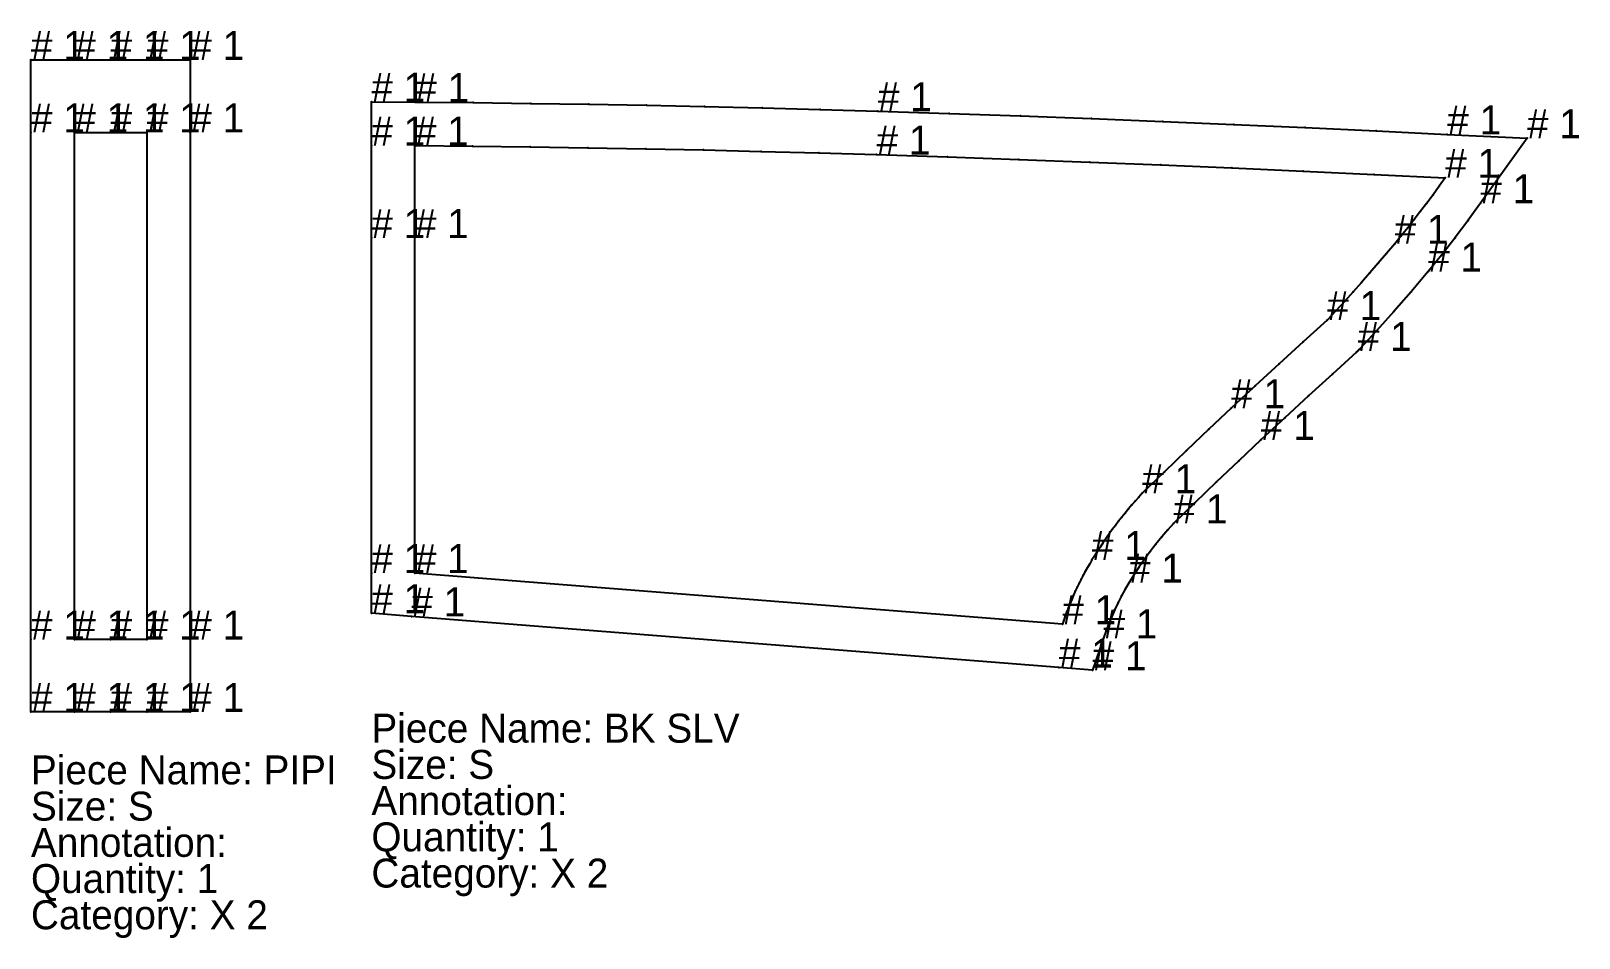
# Model space of a CAD drawing. Extents: x 0 to 5390, y -290 to 286.
# Drawn here: x 2979.2 to 3406.6, y -152.4 to 98 of the extents above; entities that cross this region are included whole.
import ezdxf

# ---------------------------------------------------------------- set-up
doc = ezdxf.new("R2010")
doc.units = 0

# ---------------------------------------------------------------- blocks, each defined once
blk = doc.blocks.new('PIPIS')
at = {"layer": '1'}
blk.add_lwpolyline([(0, 90), (12, 90), (22, 90), (32, 90), (44, 90), (44, 70), (44, -70), (44, -90), (32, -90), (22, -90), (12, -90), (0, -90), (0, -70), (0, 70)], close=True, dxfattribs=at)
at = {"layer": '14'}
blk.add_lwpolyline([(12, 70), (22, 70), (32, 70), (32, -70), (22, -70), (12, -70)], close=True, dxfattribs=at)
at = {"layer": '2'}
for p in [(0, 90), (0, 90), (12, 90), (22, 90), (32, 90), (44, 90), (0, 70), (12, 70), (12, 70), (22, 70), (32, 70), (44, 70), (0, -70), (12, -70), (22, -70), (32, -70), (44, -70), (0, -90), (12, -90), (22, -90), (32, -90), (44, -90)]:
    blk.add_point(p, dxfattribs=at)
at = {"layer": '1'}
for s, p in [('# 1', (0, 90)), ('# 1', (0, 90)), ('# 1', (12, 90)), ('# 1', (22, 90)), ('# 1', (32, 90)), ('# 1', (44, 90)), ('# 1', (0, 70)), ('# 1', (44, 70)), ('# 1', (0, -70)), ('# 1', (44, -70)), ('# 1', (0, -90)), ('# 1', (12, -90)), ('# 1', (22, -90)), ('# 1', (32, -90)), ('# 1', (44, -90)), ('Piece Name: PIPI', (0, -110)), ('Size: S', (0, -120)), ('Annotation: ', (0, -130)), ('Quantity: 1', (0, -140)), ('Category: X 2', (0, -150))]:
    blk.add_text(s, height=8, dxfattribs=at).set_placement(p)
at = {"layer": '14'}
for p in [(12, 70), (12, 70), (22, 70), (32, 70), (12, -70), (22, -70), (32, -70)]:
    blk.add_text('# 1', height=8, dxfattribs=at).set_placement(p)
blk = doc.blocks.new('BK_SLVS')
at = {"layer": '1'}
blk.add_lwpolyline([(319.11, 68.37), (306.23, 50.45), (302.88, 45.8), (302.81, 45.7), (302.74, 45.61), (299.3, 41.02), (299.23, 40.92), (299.16, 40.83), (295.63, 36.31), (295.56, 36.21), (295.48, 36.12), (291.87, 31.67), (291.8, 31.59), (291.73, 31.5), (287.08, 25.99), (282.34, 20.55), (277.52, 15.18), (272.74, 10.03), (272.38, 9.66), (272, 9.3), (265.35, 3.28), (258.75, -2.75), (252.18, -8.81), (245.64, -14.9), (239.49, -20.68), (233.37, -26.5), (227.28, -32.34), (221.5, -37.96), (219.94, -39.69), (218.26, -41.65), (216.62, -43.66), (215.04, -45.71), (213.5, -47.8), (212.02, -49.93), (210.59, -52.09), (209.22, -54.27), (208.15, -56.09), (207.14, -57.93), (206.18, -59.79), (205.27, -61.69), (204.42, -63.61), (203.63, -65.55), (202.89, -67.51), (202.15, -69.67), (199.14, -78.48), (189.85, -77.74), (11.05, -63.61), (0, -62.74), (0, -51.65), (0, 40.85), (0, 66.36), (0, 78.48), (12.11, 78.36), (28.09, 78.21), (44.06, 78.01), (60.03, 77.77), (76, 77.48), (91.97, 77.14), (107.94, 76.76), (123.91, 76.33), (139.86, 75.85), (159.54, 75.21), (179.19, 74.53), (198.85, 73.8), (218.51, 73.02), (238.16, 72.19), (257.81, 71.32), (277.46, 70.41), (297.08, 69.45)], close=True, dxfattribs=at)
at = {"layer": '14'}
blk.add_lwpolyline([(296.49, 57.46), (294.83, 55.12), (293.14, 52.8), (291.43, 50.5), (289.7, 48.21), (287.95, 45.94), (286.17, 43.69), (284.37, 41.45), (282.55, 39.24), (280.3, 36.54), (278.03, 33.87), (275.73, 31.21), (273.42, 28.57), (271.08, 25.95), (268.72, 23.34), (266.34, 20.76), (263.95, 18.2), (257.28, 12.16), (250.63, 6.09), (244.02, -0.01), (237.44, -6.14), (231.25, -11.96), (225.08, -17.82), (218.95, -23.71), (212.85, -29.63), (211.88, -30.69), (210.92, -31.77), (209.97, -32.86), (209.04, -33.97), (208.13, -35.08), (207.22, -36.21), (206.33, -37.34), (205.46, -38.49), (204.59, -39.65), (203.75, -40.81), (202.91, -41.99), (202.1, -43.18), (201.29, -44.38), (200.5, -45.59), (199.73, -46.81), (198.97, -48.03), (198.34, -49.08), (197.73, -50.14), (197.13, -51.21), (196.54, -52.28), (195.98, -53.37), (195.42, -54.46), (194.89, -55.56), (194.37, -56.67), (193.87, -57.78), (193.38, -58.91), (192.91, -60.04), (192.45, -61.17), (192.01, -62.31), (191.59, -63.46), (191.19, -64.62), (190.8, -65.78), (12, -51.65), (12, 40.85), (12, 66.36), (27.94, 66.21), (43.88, 66.01), (59.81, 65.77), (75.75, 65.48), (91.69, 65.14), (107.62, 64.76), (123.55, 64.33), (139.49, 63.86), (159.12, 63.22), (178.75, 62.53), (198.38, 61.81), (218, 61.03), (237.63, 60.21), (257.25, 59.34), (276.87, 58.42)], close=True, dxfattribs=at)
at = {"layer": '2'}
for p in [(0, 78.48), (12, 66.36), (319.11, 68.37), (319.11, 68.37), (296.49, 57.46), (296.49, 57.46), (12, -51.65), (0, -62.74), (190.8, -65.78), (199.14, -78.48)]:
    blk.add_point(p, dxfattribs=at)
at = {"layer": '3'}
for p in [(12.11, 78.36), (28.09, 78.21), (44.06, 78.01), (60.03, 77.77), (76, 77.48), (91.97, 77.14), (107.94, 76.76), (123.91, 76.33), (139.86, 75.85), (159.54, 75.21), (179.19, 74.53), (198.85, 73.8), (218.51, 73.02), (238.16, 72.19), (257.81, 71.32), (277.46, 70.41), (297.08, 69.45), (0, 66.36), (27.94, 66.21), (43.88, 66.01), (59.81, 65.77), (75.75, 65.48), (91.69, 65.14), (107.62, 64.76), (123.55, 64.33), (139.49, 63.86), (159.12, 63.22), (178.75, 62.53), (198.38, 61.81), (218, 61.03), (237.63, 60.21), (257.25, 59.34), (276.87, 58.42), (293.14, 52.8), (294.83, 55.12), (289.7, 48.21), (291.43, 50.5), (306.23, 50.45), (286.17, 43.69), (287.95, 45.94), (302.74, 45.61), (302.81, 45.7), (302.88, 45.8), (0, 40.85), (12, 40.85), (282.55, 39.24), (284.37, 41.45), (299.16, 40.83), (299.23, 40.92), (299.3, 41.02), (280.3, 36.54), (295.48, 36.12), (295.56, 36.21), (295.63, 36.31), (275.73, 31.21), (278.03, 33.87), (291.73, 31.5), (291.8, 31.59), (291.87, 31.67), (271.08, 25.95), (273.42, 28.57), (287.08, 25.99), (268.72, 23.34), (263.95, 18.2), (266.34, 20.76), (282.34, 20.55), (277.52, 15.18), (257.28, 12.16), (272, 9.3), (272.38, 9.66), (272.74, 10.03), (250.63, 6.09), (265.35, 3.28), (244.02, -0.01), (258.75, -2.75), (237.44, -6.14), (231.25, -11.96), (252.18, -8.81), (245.64, -14.9), (225.08, -17.82), (239.49, -20.68), (218.95, -23.71), (212.85, -29.63), (233.37, -26.5), (209.04, -33.97), (209.97, -32.86), (210.92, -31.77), (211.88, -30.69), (227.28, -32.34), (206.33, -37.34), (207.22, -36.21), (208.13, -35.08), (221.5, -37.96), (202.91, -41.99), (203.75, -40.81), (204.59, -39.65), (205.46, -38.49), (218.26, -41.65), (219.94, -39.69), (199.73, -46.81), (200.5, -45.59), (201.29, -44.38), (202.1, -43.18), (215.04, -45.71), (216.62, -43.66), (197.13, -51.21), (197.73, -50.14), (198.34, -49.08), (198.97, -48.03), (212.02, -49.93), (213.5, -47.8), (0, -51.65), (194.89, -55.56), (195.42, -54.46), (195.98, -53.37), (196.54, -52.28), (209.22, -54.27), (210.59, -52.09), (193.38, -58.91), (193.87, -57.78), (194.37, -56.67), (206.18, -59.79), (207.14, -57.93), (208.15, -56.09), (11.05, -63.61), (191.59, -63.46), (192.01, -62.31), (192.45, -61.17), (192.91, -60.04), (204.42, -63.61), (205.27, -61.69), (191.19, -64.62), (202.89, -67.51), (203.63, -65.55), (202.15, -69.67), (189.85, -77.74)]:
    blk.add_point(p, dxfattribs=at)
at = {"layer": '4'}
blk.add_point((0, 40.85, 10), dxfattribs=at)
at = {"layer": '1'}
for s, p in [('# 1', (0, 78.48)), ('# 1', (12.11, 78.36)), ('# 1', (139.86, 75.85)), ('# 1', (297.08, 69.45)), ('# 1', (0, 66.36)), ('# 1', (319.11, 68.37)), ('# 1', (319.11, 68.37)), ('# 1', (306.23, 50.45)), ('# 1', (0, 40.85)), ('# 1', (291.8, 31.59)), ('# 1', (272.38, 9.66)), ('# 1', (245.64, -14.9)), ('# 1', (221.5, -37.96)), ('# 1', (0, -51.65)), ('# 1', (209.22, -54.27)), ('# 1', (0, -62.74)), ('# 1', (11.05, -63.61)), ('# 1', (202.15, -69.67)), ('# 1', (189.85, -77.74)), ('# 1', (199.14, -78.48)), ('Piece Name: BK SLV', (0, -98.48)), ('Size: S', (0, -108.48)), ('Annotation: ', (0, -118.48)), ('Quantity: 1', (0, -128.48)), ('Category: X 2', (0, -138.48))]:
    blk.add_text(s, height=8, dxfattribs=at).set_placement(p)
at = {"layer": '14'}
for p in [(12, 66.36), (139.49, 63.86), (296.49, 57.46), (296.49, 57.46), (12, 40.85), (282.55, 39.24), (263.95, 18.2), (237.44, -6.14), (212.85, -29.63), (198.97, -48.03), (12, -51.65), (190.8, -65.78)]:
    blk.add_text('# 1', height=8, dxfattribs=at).set_placement(p)
at = {"layer": '4'}
blk.add_text('# 1', height=8, dxfattribs=at).set_placement((0, 40.85))

msp = doc.modelspace()

# ---------------------------------------------------------------- block references
at = {"layer": '1'}
for name, p in [('PIPIS', (2979.19, 0)), ('BK_SLVS', (3073.19, 0))]:
    msp.add_blockref(name, p, dxfattribs=at)

doc.saveas('drawing.dxf')
